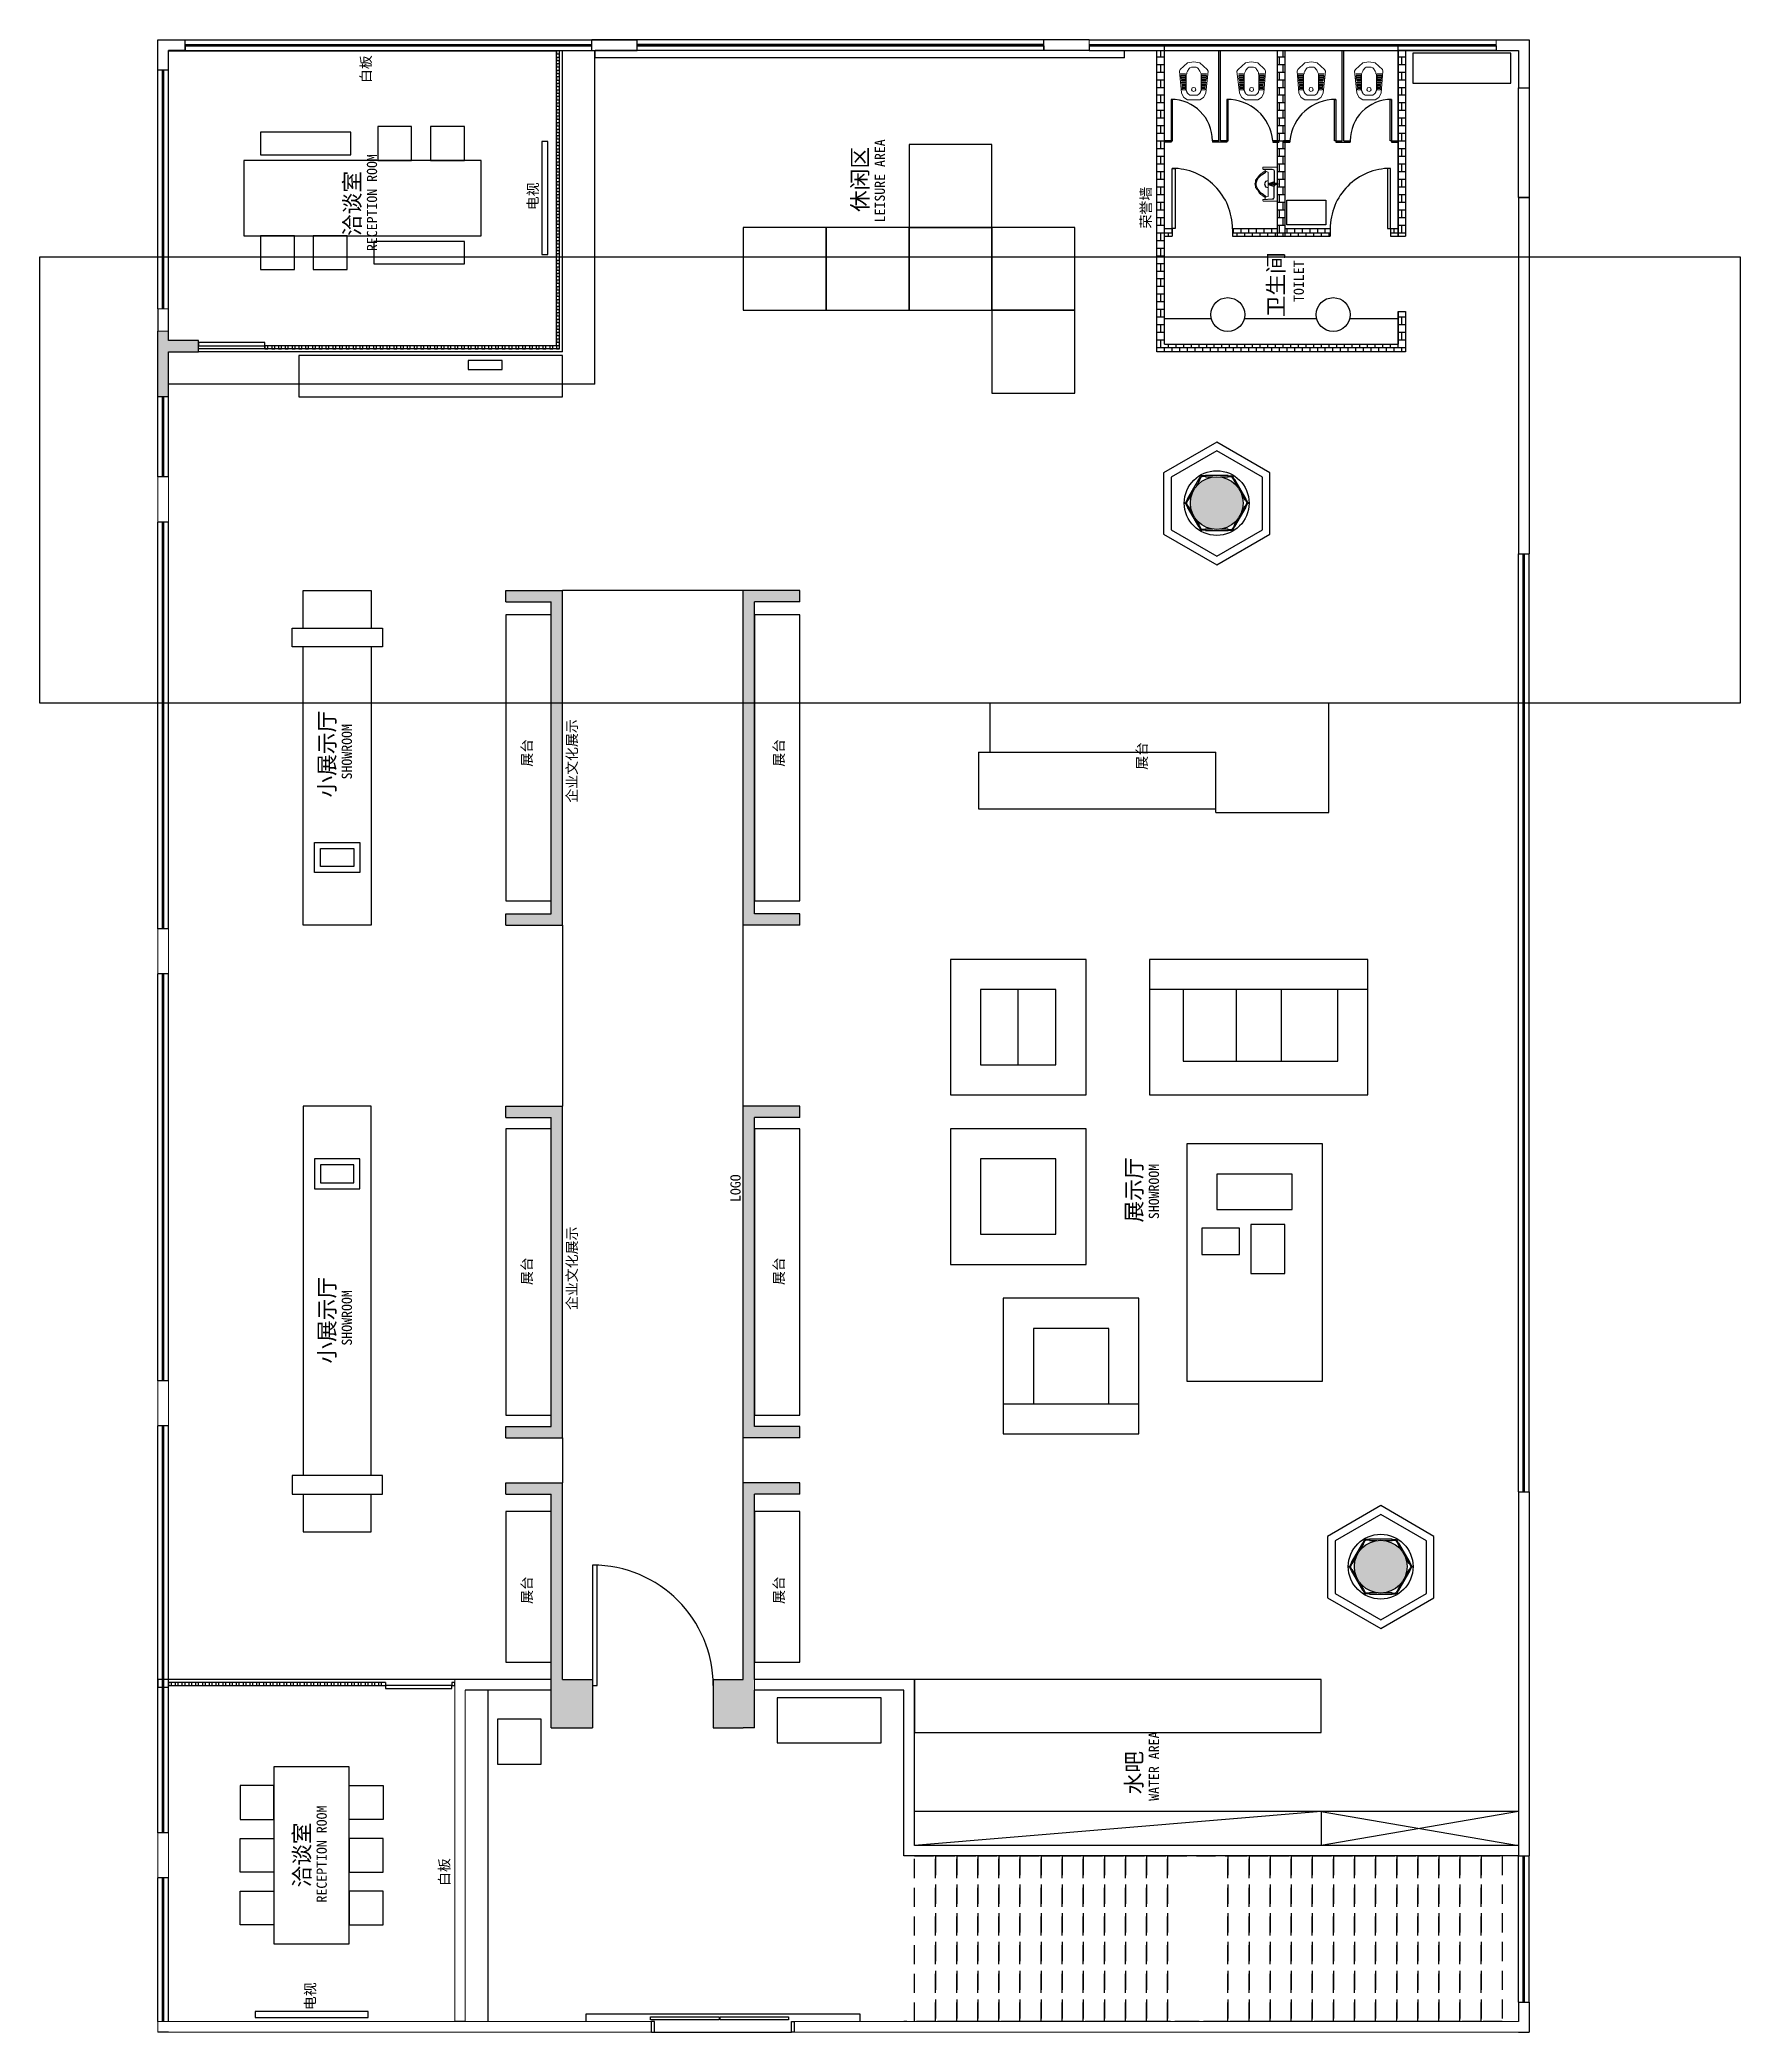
# Model space of a CAD drawing. Header units: millimetres. Extents: x 5625199 to 7433318, y -3316392 to -2552493.
# Drawn here: x 5949609 to 5972176, y -2655467 to -2629017 of the extents above; entities that cross this region are included whole.
import ezdxf

# ---------------------------------------------------------------- set-up
doc = ezdxf.new("R2010")
doc.units = ezdxf.units.MM
doc.linetypes.add('DASHEDX2', pattern=[38.1, 25.4, -12.7])
for name, color, linetype in [('155', 155, 'Continuous'), ('250', 250, 'Continuous'), ('PL-固定家具', 155, 'Continuous'), ('PL-固定落地', 155, 'Continuous'), ('PL-文字标注', 2, 'Continuous'), ('PL-新建墙体', 5, 'Continuous'), ('PL-活动家具', 15, 'Continuous'), ('PL-门', 4, 'Continuous')]:
    doc.layers.add(name, color=color, linetype=linetype)
doc.styles.add('黑体', font='simhei.ttf')
pattern_1 = [(180, (3788616.13, -8282773.3), (-4e-14, -101.6), []), (270, (3788616.133, -8282773.304), (50.8, -101.6), [101.6, -101.6])]

msp = doc.modelspace()

# ---------------------------------------------------------------- texts
at = {"layer": 'PL-文字标注', "color": 2, "style": '黑体'}
for s, height, p in [('白板', 135.168, (5954003.63, -2629590.38)), ('LEISURE AREA', 135.168, (5960825.81, -2631441.19)), ('RECEPTION ROOM', 135.168, (5954084.9, -2631821.88)), ('休闲区', 211.2, (5960600.18, -2631302.67)), ('洽谈室', 211.2, (5953859.28, -2631622.32)), ('电视', 135.168, (5956219.86, -2631278.61)), ('荣誉墙', 135.168, (5964356.22, -2631522.21)), ('卫生间', 211.2, (5966120.38, -2632700.28)), ('TOILET', 135.168, (5966386.01, -2632497.28)), ('小展示厅', 211.2, (5953525.46, -2639076.32)), ('企业文化展示', 135.168, (5956738.71, -2639143.82)), ('SHOWROOM', 135.168, (5953751.08, -2638836.44)), ('展台', 135.168, (5956140.39, -2638667.42)), ('展台', 135.168, (5959484.97, -2638667.42)), ('展台', 135.168, (5964302.95, -2638708.41)), ('展示厅', 211.2, (5964237.14, -2644718.31)), ('LOGO', 135.168, (5958909.52, -2644446.38)), ('SHOWROOM', 135.168, (5964462.76, -2644674.03)), ('企业文化展示', 135.168, (5956738.71, -2645878.76)), ('展台', 135.168, (5956140.39, -2645548.93)), ('展台', 135.168, (5959484.97, -2645548.93)), ('小展示厅', 211.2, (5953525.46, -2646592.09)), ('SHOWROOM', 135.168, (5953751.08, -2646352.21)), ('展台', 135.168, (5956140.39, -2649782.11)), ('展台', 135.168, (5959484.97, -2649782.11)), ('WATER AREA', 135.168, (5964462.76, -2652395.65)), ('水吧', 211.2, (5964237.14, -2652310.78)), ('RECEPTION ROOM', 135.168, (5953417.26, -2653745.97)), ('洽谈室', 211.2, (5953191.63, -2653546.4)), ('白板', 135.168, (5955045.04, -2653525.79)), ('电视', 135.168, (5953264.61, -2655174.96))]:
    msp.add_text(s, height=height, rotation=90, dxfattribs=at).set_placement(p)

# ---------------------------------------------------------------- blocks, each defined once
blk = doc.blocks.new('GRDRDRD')
at = {"lineweight": 9}
for points in [[(5099847, -2519310), (5099792, -2519279), (5099760, -2519231), (5099760, -2519145), (5099760, -2519066), (5099792, -2519018), (5099847, -2518987)], [(5099839, -2519073), (5099847, -2519066), (5099863, -2519058), (5099871, -2519058), (5099886, -2519050), (5100100, -2519050)], [(5099847, -2518987), (5099855, -2518987)], [(5100139, -2518955), (5099855, -2518987)], [(5100100, -2519050), (5100107, -2519050)], [(5100107, -2519050), (5100123, -2519058), (5100139, -2519066), (5100155, -2519073), (5100163, -2519081), (5100178, -2519089), (5100186, -2519097)], [(5100139, -2518955), (5100163, -2518971)], [(5100163, -2518971), (5100250, -2519066), (5100265, -2519145), (5100250, -2519231), (5100163, -2519326)], [(5099823, -2519097), (5099839, -2519073)], [(5099823, -2519200), (5099823, -2519097)], [(5099839, -2519223), (5099823, -2519200)], [(5100107, -2519247), (5100100, -2519247), (5099886, -2519247), (5099871, -2519239), (5099863, -2519239), (5099847, -2519231), (5099839, -2519223)], [(5100139, -2519334), (5099855, -2519310), (5099847, -2519310)], [(5100107, -2519239), (5100100, -2519247)], [(5100186, -2519200), (5100178, -2519208), (5100163, -2519216), (5100155, -2519223), (5100139, -2519231), (5100123, -2519239), (5100107, -2519239)], [(5100163, -2519326), (5100139, -2519334)], [(5100186, -2519097), (5100194, -2519113)], [(5100194, -2519176), (5100186, -2519200)], [(5100194, -2519176), (5100194, -2519113)]]:
    blk.add_lwpolyline(points, dxfattribs=at)
at = {"lineweight": 13}
for points in [[(5099894, -2518995), (5099910, -2518995), (5099910, -2519042), (5099894, -2519042)], [(5099926, -2518995), (5099942, -2518995), (5099942, -2519042), (5099926, -2519042)], [(5099950, -2518995), (5099965, -2518987), (5099965, -2519042), (5099950, -2519042)], [(5099981, -2518987), (5099997, -2518987), (5099997, -2519042), (5099981, -2519042)], [(5100013, -2518987), (5100021, -2518987), (5100021, -2519042), (5100013, -2519042)], [(5100052, -2519042), (5100036, -2519042), (5100036, -2518979), (5100052, -2518979)], [(5100084, -2519042), (5100068, -2519042), (5100068, -2518979), (5100084, -2518979)], [(5100107, -2519042), (5100100, -2519042), (5100100, -2518979), (5100107, -2518979)], [(5099894, -2519176), (5099878, -2519168), (5099871, -2519152), (5099878, -2519129), (5099894, -2519121), (5099918, -2519129), (5099926, -2519152), (5099918, -2519168)], [(5100084, -2519318), (5100068, -2519318), (5100068, -2519255), (5100084, -2519255)], [(5100100, -2519318), (5100100, -2519255), (5100107, -2519255), (5100107, -2519318)]]:
    blk.add_lwpolyline(points, close=True, dxfattribs=at)
for points in [[(5099894, -2519302), (5099894, -2519255), (5099910, -2519255), (5099910, -2519302)], [(5099910, -2519302), (5099894, -2519302)], [(5099926, -2519302), (5099926, -2519255), (5099942, -2519255), (5099942, -2519302)], [(5099942, -2519302), (5099926, -2519302)], [(5099950, -2519302), (5099950, -2519255), (5099965, -2519255), (5099965, -2519302)], [(5099965, -2519302), (5099950, -2519302)], [(5099981, -2519310), (5099981, -2519255), (5099997, -2519255), (5099997, -2519310)], [(5099997, -2519310), (5099981, -2519310)], [(5100013, -2519310), (5100013, -2519255), (5100021, -2519255), (5100021, -2519310)], [(5100021, -2519310), (5100013, -2519310)], [(5100036, -2519310), (5100036, -2519255), (5100052, -2519255), (5100052, -2519318), (5100036, -2519310)]]:
    blk.add_lwpolyline(points, dxfattribs=at)
blk = doc.blocks.new('SFSEEE')
at = {"lineweight": 9}
for points in [[(5103261, -2495352), (5103269, -2495352), (5103269, -2495375), (5103261, -2495375), (5103072, -2495375), (5103072, -2494925), (5103261, -2494925), (5103269, -2494933), (5103269, -2494949), (5103261, -2494949)], [(5103198, -2495139), (5103198, -2495012), (5103198, -2494989), (5103222, -2494981), (5103238, -2494973)], [(5103246, -2494949), (5103238, -2494957), (5103238, -2494965), (5103238, -2494973), (5103269, -2494996), (5103293, -2495012), (5103317, -2495036), (5103340, -2495075), (5103364, -2495107), (5103364, -2495123), (5103372, -2495154), (5103364, -2495178), (5103364, -2495202), (5103340, -2495233), (5103317, -2495265), (5103293, -2495289), (5103269, -2495304), (5103238, -2495328), (5103238, -2495336), (5103238, -2495344), (5103246, -2495352)], [(5103238, -2495328), (5103222, -2495320), (5103198, -2495312), (5103198, -2495296), (5103198, -2495162)]]:
    blk.add_lwpolyline(points, dxfattribs=at)
at = {"lineweight": 25}
for points in [[(5103261, -2494949), (5103143, -2494957), (5103127, -2494957), (5103119, -2494973), (5103119, -2495123)], [(5103222, -2494981), (5103230, -2494989), (5103261, -2495012), (5103285, -2495028), (5103301, -2495044), (5103332, -2495083), (5103348, -2495107), (5103356, -2495131), (5103356, -2495154), (5103356, -2495170), (5103348, -2495194), (5103332, -2495225), (5103301, -2495257), (5103285, -2495273), (5103261, -2495289), (5103230, -2495312), (5103222, -2495320)], [(5103072, -2495146), (5103096, -2495146), (5103104, -2495139)], [(5103104, -2495162), (5103096, -2495162), (5103072, -2495162), (5103072, -2495139)], [(5103261, -2495352), (5103143, -2495352), (5103127, -2495344), (5103119, -2495328), (5103119, -2495178)], [(5103159, -2495139), (5103159, -2495131)], [(5103159, -2495162), (5103159, -2495154)], [(5103167, -2495146), (5103175, -2495146), (5103182, -2495146)], [(5103167, -2495154), (5103175, -2495154), (5103182, -2495154)], [(5103175, -2495162), (5103175, -2495154)], [(5103182, -2495146), (5103190, -2495146), (5103190, -2495139), (5103190, -2495162), (5103190, -2495139), (5103190, -2495162), (5103182, -2495154)], [(5103198, -2495194), (5103230, -2495186), (5103246, -2495154), (5103230, -2495115), (5103198, -2495107)]]:
    blk.add_lwpolyline(points, dxfattribs=at)
for points in [[(5103072, -2495139), (5103072, -2495162), (5103072, -2495146)], [(5103127, -2495123), (5103111, -2495131), (5103104, -2495154), (5103111, -2495170), (5103127, -2495178), (5103151, -2495170), (5103159, -2495154), (5103151, -2495131)], [(5103143, -2495154), (5103135, -2495146), (5103127, -2495146), (5103119, -2495154), (5103127, -2495162), (5103135, -2495162)], [(5103175, -2495162), (5103175, -2495139), (5103167, -2495139), (5103167, -2495162)]]:
    blk.add_lwpolyline(points, close=True, dxfattribs=at)
blk = doc.blocks.new('G$CFB626B85')
at = {"layer": 'PL-活动家具'}
for points in [[(1100, 3300), (2200, 3300), (2200, 4400), (1100, 4400)], [(1100, 2200), (2200, 2200), (2200, 3300), (1100, 3300)], [(1100, 1100), (2200, 1100), (2200, 2200), (1100, 2200)], [(2200, 1100), (3300, 1100), (3300, 2200), (2200, 2200)], [(0, 0), (1100, 0), (1100, 1100), (0, 1100)], [(1100, 0), (2200, 0), (2200, 1100), (1100, 1100)]]:
    blk.add_lwpolyline(points, close=True, dxfattribs=at)

# ---------------------------------------------------------------- hatches: boundary and pattern name
at = {"layer": 'PL-新建墙体'}
h = msp.add_hatch(dxfattribs=at)
h.set_pattern_fill('AR-B88', color=250, scale=0.5, angle=180)
h.set_pattern_definition(pattern_1)
h.paths.add_polyline_path([(5964435.49, -2629157.18), (5964435.47, -2633157.35), (5967735.86, -2633157.35), (5967735.86, -2632623.14), (5967635.75, -2632623.14), (5967635.75, -2633057.14), (5964537.58, -2633057.14), (5964537.6, -2629157.18)])
h.paths.add_polyline_path([(5966036.67, -2629157.18), (5966036.67, -2631623.14), (5966136.67, -2631623.14), (5966136.67, -2629157.18)])
h.paths.add_polyline_path([(5966036.67, -2631523.14), (5965437.35, -2631523.14), (5965437.35, -2631623.14), (5966036.67, -2631623.14)])
h.paths.add_polyline_path([(5966136.67, -2631623.14), (5966735.76, -2631623.14), (5966735.76, -2631523.14), (5966136.67, -2631523.14)])
h.paths.add_polyline_path([(5964537.59, -2631523.14), (5964537.59, -2631623.14), (5964637.35, -2631623.14), (5964637.35, -2631523.14)])
h.paths.add_polyline_path([(5967635.75, -2631523.14), (5967535.76, -2631523.14), (5967535.76, -2631623.14), (5967635.75, -2631623.14)])
h.paths.add_polyline_path([(5967635.75, -2631623.14), (5967735.86, -2631623.14), (5967735.86, -2629157.19), (5967635.76, -2629157.19), (5967635.75, -2631523.14)])
h = msp.add_hatch(dxfattribs=at)
h.set_pattern_fill('AR-B88', color=250, scale=0.5, angle=180)
h.set_pattern_definition(pattern_1)
h.paths.add_polyline_path([(5956395.8, -2650926.74), (5956395.8, -2651426.74), (5956545.8, -2651426.74), (5956945.8, -2651426.72), (5956945.8, -2650786.74), (5956545.8, -2650786.74), (5956545.8, -2648175.61), (5955795.8, -2648175.61), (5955795.8, -2648325.61), (5956395.8, -2648325.61), (5956395.8, -2650786.74)])
h.paths.add_polyline_path([(5958945.8, -2651426.74), (5959095.8, -2651426.64), (5959095.8, -2650926.74), (5959095.8, -2650786.47), (5959095.8, -2648325.61), (5959695.8, -2648325.61), (5959695.8, -2648175.61), (5958945.8, -2648175.61), (5958945.8, -2650786.74), (5958545.8, -2650786.74), (5958545.8, -2651426.66)])
h.paths.add_polyline_path([(5958945.8, -2647575.61), (5959695.8, -2647575.61), (5959695.8, -2647425.61), (5959095.8, -2647425.61), (5959095.8, -2643321.99), (5959695.8, -2643321.99), (5959695.8, -2643171.99), (5958945.8, -2643171.99)])
h.paths.add_polyline_path([(5956545.8, -2643171.99), (5955795.8, -2643171.99), (5955795.8, -2643321.99), (5956395.8, -2643321.99), (5956395.8, -2647425.61), (5955795.8, -2647425.61), (5955795.8, -2647575.61), (5956545.8, -2647575.61)])
h.paths.add_polyline_path([(5956545.8, -2636326.71), (5955795.8, -2636326.71), (5955795.8, -2636476.71), (5956395.8, -2636476.71), (5956395.8, -2640621.99), (5955795.8, -2640621.99), (5955795.8, -2640771.99), (5956545.8, -2640771.99)])
h.paths.add_polyline_path([(5958945.8, -2640771.99), (5959695.8, -2640771.99), (5959695.8, -2640621.99), (5959095.8, -2640621.99), (5959095.8, -2636476.71), (5959695.8, -2636476.71), (5959695.8, -2636326.71), (5958945.8, -2636326.71)])
h.paths.add_polyline_path([(5951175.69, -2633757.35), (5951235.69, -2633757.35), (5951255.69, -2633757.35), (5951315.69, -2633757.35), (5951315.69, -2633157.35), (5951715.69, -2633157.35), (5951715.69, -2633007.35), (5951315.69, -2633007.35), (5951315.69, -2632886.76), (5951175.69, -2632886.76)])
h.paths.add_polyline_path([(5965229.24, -2634816.83, 1), (5965229.24, -2635516.83, 1)])
h.paths.add_polyline_path([(5967405.86, -2648936.76, 1), (5967405.86, -2649636.76, 1)])

# ---------------------------------------------------------------- linework, layer by layer
at = {"color": 255, "ltscale": 500}
for p, q in [((5951175.69, -2629418.86), (5951175.69, -2629017.16)), ((5951175.69, -2629017.16), (5951535.86, -2629017.18)), ((5951535.86, -2629157.18), (5951535.86, -2629017.18)), ((5956935.86, -2629157.18), (5956935.86, -2629017.18)), ((5957535.86, -2629157.18), (5957535.86, -2629017.18)), ((5962935.86, -2629157.19), (5962935.86, -2629017.18)), ((5951315.69, -2629418.86), (5951315.69, -2629157.18)), ((5951535.86, -2629157.18), (5951315.69, -2629157.18)), ((5969235.86, -2629652.99), (5969375.86, -2629652.99)), ((5969235.86, -2631112.18), (5969375.86, -2631112.18)), ((5951175.69, -2632586.76), (5951175.69, -2632886.76)), ((5951315.69, -2632886.76), (5951315.69, -2632586.76)), ((5951315.69, -2655466.87), (5951175.69, -2655466.87)), ((5955255.69, -2655326.76), (5955115.69, -2655326.76))]:
    msp.add_line(p, q, dxfattribs=at)
at = {"color": 250, "ltscale": 500}
for p, q in [((5951535.86, -2629017.18), (5956935.86, -2629017.18)), ((5962935.86, -2629017.18), (5957535.86, -2629017.18)), ((5963536.04, -2629017.18), (5968936.04, -2629017.18)), ((5951535.86, -2629157.18), (5954703.77, -2629157.18)), ((5951535.86, -2629157.18), (5956935.86, -2629157.18)), ((5962935.86, -2629157.18), (5957535.86, -2629157.18)), ((5963536.04, -2629157.18), (5968936.04, -2629157.18)), ((5951175.69, -2632586.76), (5951175.69, -2629418.86)), ((5951315.69, -2632586.76), (5951315.69, -2629418.86)), ((5951175.69, -2634818.86), (5951175.69, -2633757.35)), ((5951315.69, -2634818.86), (5951315.69, -2633757.35)), ((5951175.69, -2640818.86), (5951175.69, -2635418.86)), ((5951315.69, -2640818.86), (5951315.69, -2635418.86)), ((5969235.86, -2648294.04), (5969235.86, -2635839.92)), ((5969375.86, -2648294.04), (5969375.86, -2635839.92)), ((5951175.69, -2646818.86), (5951175.69, -2641418.86)), ((5951315.69, -2646818.86), (5951315.69, -2641418.86)), ((5951175.69, -2652818.86), (5951175.69, -2647418.86)), ((5951315.69, -2652818.86), (5951315.69, -2647418.86)), ((5969235.86, -2655067.19), (5969235.86, -2653126.76)), ((5969375.86, -2655067.19), (5969375.86, -2653126.76)), ((5951175.69, -2655326.76), (5951175.69, -2653418.86)), ((5951315.69, -2655326.76), (5951315.69, -2653418.86)), ((5957766.18, -2655466.87), (5959586.18, -2655466.87))]:
    msp.add_line(p, q, dxfattribs=at)
at = {"color": 3, "ltscale": 500}
for p, q in [((5951535.86, -2629077.18), (5956935.86, -2629077.18)), ((5951535.86, -2629097.18), (5956935.86, -2629097.18)), ((5962935.86, -2629077.18), (5957535.86, -2629077.18)), ((5962935.86, -2629097.18), (5957535.86, -2629097.18)), ((5963536.04, -2629077.18), (5968936.04, -2629077.18)), ((5963536.04, -2629097.18), (5968936.04, -2629097.18)), ((5951235.69, -2632586.76), (5951235.69, -2629418.86)), ((5951255.69, -2632586.76), (5951255.69, -2629418.86)), ((5951235.69, -2634818.86), (5951235.69, -2633757.35)), ((5951255.69, -2634818.86), (5951255.69, -2633757.35)), ((5951235.69, -2640818.86), (5951235.69, -2635418.86)), ((5951255.69, -2640818.86), (5951255.69, -2635418.86)), ((5969295.86, -2648294.04), (5969295.86, -2635839.92)), ((5969315.86, -2648294.04), (5969315.86, -2635839.92)), ((5951235.69, -2646818.86), (5951235.69, -2641418.86)), ((5951255.69, -2646818.86), (5951255.69, -2641418.86)), ((5951235.69, -2652818.86), (5951235.69, -2647418.86)), ((5951255.69, -2652818.86), (5951255.69, -2647418.86)), ((5969295.86, -2655067.19), (5969295.86, -2653126.76)), ((5969315.86, -2655067.19), (5969315.86, -2653126.76)), ((5951235.69, -2655326.76), (5951235.69, -2653418.86)), ((5951255.69, -2655326.76), (5951255.69, -2653418.86))]:
    msp.add_line(p, q, dxfattribs=at)
at = {"ltscale": 500}
for p, q in [((5956935.86, -2629017.18), (5957535.86, -2629017.18)), ((5957535.86, -2629017.18), (5956935.86, -2629017.18)), ((5963536.04, -2629017.18), (5962935.86, -2629017.18)), ((5968936.08, -2629017.17), (5969375.86, -2629017.17)), ((5969375.86, -2629017.17), (5969375.86, -2629652.99)), ((5956935.86, -2629157.18), (5957535.86, -2629157.18)), ((5957535.86, -2629157.18), (5956980.8, -2629157.18)), ((5963536.04, -2629157.18), (5962935.86, -2629157.18)), ((5967635.76, -2629157.17), (5967635.75, -2631623.14)), ((5967735.86, -2629157.17), (5967735.86, -2629157.17)), ((5968936.08, -2629157.17), (5969235.86, -2629157.17)), ((5969235.86, -2629157.17), (5969235.86, -2629652.99)), ((5969235.86, -2631112.18), (5969235.86, -2635839.92)), ((5969375.86, -2631112.18), (5969375.86, -2635839.92)), ((5967735.86, -2633157.35), (5965833.22, -2633157.35)), ((5969235.86, -2648294.04), (5969235.86, -2653126.76)), ((5969375.86, -2648294.04), (5969375.86, -2653126.76)), ((5956395.8, -2650786.74), (5955115.69, -2650786.74)), ((5961215.91, -2650786.55), (5959095.8, -2650786.47)), ((5961215.91, -2652986.76), (5961215.91, -2650786.74)), ((5956395.8, -2650926.74), (5955255.69, -2650926.74)), ((5961076.27, -2650926.74), (5959095.8, -2650926.74)), ((5961076.27, -2653126.76), (5961076.27, -2650926.74)), ((5969235.86, -2655067.19), (5969235.86, -2655326.76)), ((5969375.86, -2655067.19), (5969375.86, -2655466.87)), ((5957726.18, -2655466.87), (5957726.18, -2655326.77)), ((5959626.18, -2655466.87), (5959626.18, -2655326.77)), ((5969235.86, -2655466.87), (5969375.86, -2655466.87))]:
    msp.add_line(p, q, dxfattribs=at)
at = {"color": 255, "lineweight": 9}
for p, q in [((5963536.04, -2629017.17), (5963536.04, -2629157.18)), ((5968936.08, -2629017.17), (5968936.08, -2629157.17)), ((5969235.86, -2631112.18), (5969235.86, -2635839.92)), ((5969375.86, -2631112.18), (5969375.86, -2635839.92)), ((5951175.69, -2632586.76), (5951315.69, -2632586.76)), ((5951175.69, -2632886.76), (5951315.69, -2632886.76)), ((5951175.69, -2635418.86), (5951175.69, -2634818.86)), ((5951315.69, -2635418.86), (5951315.69, -2634818.86)), ((5951175.69, -2641418.86), (5951175.69, -2640818.86)), ((5951315.69, -2641418.86), (5951315.69, -2640818.86)), ((5951175.69, -2647418.86), (5951175.69, -2646818.86)), ((5951315.69, -2647418.86), (5951315.69, -2646818.86)), ((5951175.69, -2653418.86), (5951175.69, -2652818.86)), ((5951315.69, -2653418.86), (5951315.69, -2652818.86))]:
    msp.add_line(p, q, dxfattribs=at)
at = {"color": 255}
for p, q in [((5951315.69, -2629418.86), (5951175.69, -2629418.86)), ((5951315.69, -2634818.86), (5951175.69, -2634818.86)), ((5951315.69, -2635418.86), (5951175.69, -2635418.86)), ((5969235.86, -2635839.92), (5969375.86, -2635839.92)), ((5951315.69, -2640818.86), (5951175.69, -2640818.86)), ((5951315.69, -2641418.86), (5951175.69, -2641418.86)), ((5951315.69, -2646818.86), (5951175.69, -2646818.86)), ((5951315.69, -2647418.86), (5951175.69, -2647418.86)), ((5969235.86, -2648294.04), (5969375.86, -2648294.04)), ((5969235.86, -2648294.04), (5969375.86, -2648294.04)), ((5951315.69, -2652818.86), (5951175.69, -2652818.86)), ((5969235.86, -2653126.76), (5969375.86, -2653126.76)), ((5951315.69, -2653418.86), (5951175.69, -2653418.86)), ((5969235.86, -2655067.19), (5969375.86, -2655067.19))]:
    msp.add_line(p, q, dxfattribs=at)
at = {"lineweight": 9}
for p, q in [((5955115.69, -2650786.74), (5955115.69, -2653266.76)), ((5959095.8, -2650926.74), (5959095.8, -2650786.74)), ((5955255.69, -2650926.74), (5955255.69, -2653126.76)), ((5955255.69, -2655326.76), (5955255.69, -2653126.76)), ((5955115.69, -2655326.76), (5955115.69, -2653266.76)), ((5955115.69, -2653266.76), (5955115.69, -2653266.76))]:
    msp.add_line(p, q, dxfattribs=at)
at = {"lineweight": 18}
for p, q in [((5961215.91, -2650786.55), (5961215.91, -2652986.76)), ((5951175.69, -2655326.76), (5955115.69, -2655326.76)), ((5951175.69, -2655326.76), (5951175.69, -2655466.87)), ((5957726.18, -2655466.87), (5951315.69, -2655466.87)), ((5955255.69, -2655326.76), (5957726.18, -2655326.77)), ((5969235.86, -2655326.76), (5959626.18, -2655326.77)), ((5969235.86, -2655466.87), (5959626.18, -2655466.87))]:
    msp.add_line(p, q, dxfattribs=at)
for p, q in [((5969235.86, -2653126.76), (5961076.27, -2653126.76)), ((5969235.86, -2652986.76), (5961215.91, -2652986.76))]:
    msp.add_line(p, q)
at = {"color": 255, "linetype": 'DASHEDX2', "ltscale": 10}
msp.add_line((5968735.86, -2655326.76), (5961076.84, -2655326.76), dxfattribs=at)
at = {"color": 255, "lineweight": 18}
msp.add_line((5966515.28, -2655326.76), (5961076.84, -2655326.76), dxfattribs=at)
at = {"color": 250, "linetype": 'DASHEDX2', "ltscale": 10}
for points in [[(5961217.86, -2655326.76), (5961217.94, -2653126.76), (5961497.94, -2653126.76), (5961497.86, -2655326.76)], [(5961497.86, -2655326.76), (5961497.94, -2653126.76), (5961777.94, -2653126.76), (5961777.86, -2655326.76)], [(5961777.86, -2655326.76), (5961777.94, -2653126.76), (5962057.94, -2653126.76), (5962057.86, -2655326.76)], [(5962057.86, -2655326.76), (5962057.94, -2653126.76), (5962337.94, -2653126.76), (5962337.86, -2655326.76)], [(5962337.86, -2655326.76), (5962337.94, -2653126.76), (5962617.94, -2653126.76), (5962617.86, -2655326.76)], [(5962617.86, -2655326.76), (5962617.94, -2653126.76), (5962897.94, -2653126.76), (5962897.86, -2655326.76)], [(5962897.86, -2655326.76), (5962897.94, -2653126.76), (5963177.94, -2653126.76), (5963177.86, -2655326.76)], [(5963177.86, -2655326.76), (5963177.94, -2653126.76), (5963457.94, -2653126.76), (5963457.86, -2655326.76)], [(5963457.86, -2655326.76), (5963457.94, -2653126.76), (5963737.94, -2653126.76), (5963737.86, -2655326.76)], [(5963737.86, -2655326.76), (5963737.94, -2653126.76), (5964017.94, -2653126.76), (5964017.86, -2655326.76)], [(5964017.86, -2655326.76), (5964017.94, -2653126.76), (5964297.94, -2653126.76), (5964297.86, -2655326.76)], [(5964297.86, -2655326.76), (5964297.94, -2653126.76), (5964577.94, -2653126.76), (5964577.86, -2655326.76)], [(5964577.86, -2655326.76), (5964577.94, -2653126.76), (5965377.94, -2653126.76), (5965377.86, -2655326.76)], [(5965377.86, -2655326.76), (5965377.94, -2653126.76), (5965657.94, -2653126.76), (5965657.86, -2655326.76)], [(5965657.86, -2655326.76), (5965657.94, -2653126.76), (5965937.94, -2653126.76), (5965937.86, -2655326.76)], [(5965937.86, -2655326.76), (5965937.94, -2653126.76), (5966217.94, -2653126.76), (5966217.86, -2655326.76)], [(5966217.86, -2655326.76), (5966217.94, -2653126.76), (5966497.94, -2653126.76), (5966497.86, -2655326.76)], [(5966497.86, -2655326.76), (5966497.94, -2653126.76), (5966777.94, -2653126.76), (5966777.86, -2655326.76)], [(5966777.86, -2655326.76), (5966777.94, -2653126.76), (5967057.94, -2653126.76), (5967057.86, -2655326.76)], [(5967057.86, -2655326.76), (5967057.94, -2653126.76), (5967337.94, -2653126.76), (5967337.86, -2655326.76)], [(5967337.86, -2655326.76), (5967337.94, -2653126.76), (5967617.94, -2653126.76), (5967617.86, -2655326.76)], [(5967617.86, -2655326.76), (5967617.94, -2653126.76), (5967897.94, -2653126.76), (5967897.86, -2655326.76)], [(5967897.86, -2655326.76), (5967897.94, -2653126.76), (5968177.94, -2653126.76), (5968177.86, -2655326.76)], [(5968177.86, -2655326.76), (5968177.94, -2653126.76), (5968457.94, -2653126.76), (5968457.86, -2655326.76)], [(5968457.86, -2655326.76), (5968457.94, -2653126.76), (5968737.94, -2653126.76), (5968737.86, -2655326.76)], [(5968737.86, -2655326.76), (5968737.94, -2653126.76), (5969017.94, -2653126.76), (5969017.86, -2655326.76)]]:
    msp.add_lwpolyline(points, close=True, dxfattribs=at)
at = {"ltscale": 500}
for points in [[(5957726.18, -2655466.87), (5957766.18, -2655466.87), (5957766.18, -2655326.87), (5957726.18, -2655326.87)], [(5959626.18, -2655466.87), (5959586.18, -2655466.87), (5959586.18, -2655326.87), (5959626.18, -2655326.87)]]:
    msp.add_lwpolyline(points, dxfattribs=at)
at = {"layer": '155', "color": 6, "ltscale": 500}
msp.add_lwpolyline([(5949608.99, -2631898.55), (5972176.42, -2631898.55), (5972176.42, -2637824.35), (5949608.99, -2637824.35)], close=True, dxfattribs=at)
at = {"layer": '250', "ltscale": 500}
for p, q in [((5958945.8, -2636326.71), (5956545.8, -2636326.71)), ((5956545.8, -2640771.99), (5956545.8, -2643171.99)), ((5958945.8, -2643171.99), (5958945.8, -2640771.99)), ((5956545.8, -2647575.61), (5956545.8, -2648175.61)), ((5958945.8, -2648175.61), (5958945.8, -2647575.61))]:
    msp.add_line(p, q, dxfattribs=at)
msp.add_lwpolyline([(5969235.86, -2631112.18), (5969235.86, -2629652.99), (5969375.86, -2629652.99), (5969375.86, -2631112.18)], close=True, dxfattribs=at)
at = {"layer": 'PL-固定家具', "ltscale": 500}
for p, q in [((5956465.8, -2633077.35), (5956465.8, -2629157.18)), ((5956505.8, -2633117.35), (5956505.8, -2629157.18)), ((5965257.14, -2630357.16), (5965257.14, -2629157.16)), ((5965277.14, -2630357.16), (5965277.14, -2629157.16)), ((5966895.98, -2630357.16), (5966895.98, -2629157.16)), ((5966915.98, -2630357.16), (5966915.98, -2629157.16)), ((5964622.37, -2630357.16), (5964537.59, -2630357.16)), ((5964622.37, -2630377.16), (5964537.59, -2630377.16)), ((5964622.37, -2630357.16), (5964622.37, -2630377.16)), ((5965257.14, -2630357.16), (5965172.37, -2630357.16)), ((5965172.37, -2630357.16), (5965172.37, -2630377.16)), ((5965361.89, -2630377.16), (5965172.37, -2630377.16)), ((5965361.89, -2630357.16), (5965277.14, -2630357.16)), ((5965361.89, -2630357.16), (5965361.89, -2630377.16)), ((5966056.68, -2630357.16), (5965971.89, -2630357.16)), ((5965971.89, -2630357.16), (5966056.67, -2630357.16)), ((5965971.89, -2630357.16), (5965971.89, -2630377.16)), ((5966056.68, -2630377.16), (5965971.89, -2630377.16)), ((5965971.89, -2630377.16), (5966056.67, -2630377.16)), ((5966116.43, -2630357.16), (5966201.22, -2630357.16)), ((5966116.43, -2630377.16), (5966201.22, -2630377.16)), ((5966201.22, -2630357.16), (5966116.45, -2630357.16)), ((5966201.22, -2630377.16), (5966116.45, -2630377.16)), ((5966201.22, -2630357.16), (5966201.22, -2630377.16)), ((5966811.22, -2630357.16), (5966895.98, -2630357.16)), ((5966811.22, -2630357.16), (5966811.22, -2630377.16)), ((5966811.22, -2630377.16), (5967000.75, -2630377.16)), ((5966915.98, -2630357.16), (5967000.75, -2630357.16)), ((5967000.75, -2630357.16), (5967000.75, -2630377.16)), ((5967550.75, -2630357.16), (5967635.52, -2630357.16)), ((5967550.75, -2630357.16), (5967550.75, -2630377.16)), ((5967550.75, -2630377.16), (5967635.52, -2630377.16)), ((5956465.8, -2633077.35), (5952595.69, -2633077.35)), ((5956505.8, -2633117.35), (5952595.69, -2633117.35)), ((5954195.58, -2650826.74), (5951315.58, -2650826.74)), ((5951315.58, -2650866.74), (5954195.69, -2650866.74)), ((5954195.69, -2650826.74), (5954195.69, -2650866.74))]:
    msp.add_line(p, q, dxfattribs=at)
at = {"layer": 'PL-固定家具', "color": 8}
for p, q in [((5964991.31, -2634856.12), (5965015.46, -2634816.55)), ((5964999.85, -2634861.33), (5965024, -2634821.76)), ((5965079.12, -2634805.43), (5965032.78, -2634806.55)), ((5965079.36, -2634815.42), (5965033.02, -2634816.55)), ((5965379.12, -2634815.42), (5965425.46, -2634816.55)), ((5965379.36, -2634805.43), (5965425.7, -2634806.55)), ((5965458.63, -2634861.33), (5965434.48, -2634821.76)), ((5965467.17, -2634856.12), (5965443.02, -2634816.55)), ((5964841.19, -2635116.14), (5964819, -2635156.84)), ((5964841.19, -2635217.53), (5964819, -2635176.83)), ((5964849.97, -2635120.93), (5964827.78, -2635161.62)), ((5964849.97, -2635212.74), (5964827.78, -2635172.04)), ((5965608.51, -2635120.93), (5965630.7, -2635161.62)), ((5965608.51, -2635212.74), (5965630.7, -2635172.04)), ((5965617.29, -2635116.14), (5965639.48, -2635156.84)), ((5965617.29, -2635217.53), (5965639.48, -2635176.83)), ((5964991.31, -2635477.55), (5965015.46, -2635517.12)), ((5964999.85, -2635472.34), (5965024, -2635511.91)), ((5965079.12, -2635528.24), (5965032.78, -2635527.11)), ((5965079.36, -2635518.25), (5965033.02, -2635517.12)), ((5965379.12, -2635518.25), (5965425.46, -2635517.12)), ((5965379.36, -2635528.24), (5965425.7, -2635527.11)), ((5965458.63, -2635472.34), (5965434.48, -2635511.91)), ((5965467.17, -2635477.55), (5965443.02, -2635517.12)), ((5967167.93, -2648976.04), (5967192.08, -2648936.47)), ((5967255.74, -2648925.35), (5967209.4, -2648926.48)), ((5967255.98, -2648935.35), (5967209.64, -2648936.47)), ((5967555.74, -2648935.35), (5967602.08, -2648936.47)), ((5967555.98, -2648925.35), (5967602.33, -2648926.48)), ((5967643.79, -2648976.04), (5967619.64, -2648936.47)), ((5967176.47, -2648981.25), (5967200.62, -2648941.68)), ((5967635.25, -2648981.25), (5967611.1, -2648941.68)), ((5967017.81, -2649236.06), (5966995.62, -2649276.76)), ((5967017.81, -2649337.45), (5966995.62, -2649296.75)), ((5967026.59, -2649240.85), (5967004.4, -2649281.55)), ((5967026.59, -2649332.66), (5967004.4, -2649291.97)), ((5967785.13, -2649240.85), (5967807.33, -2649281.55)), ((5967785.13, -2649332.66), (5967807.33, -2649291.97)), ((5967793.91, -2649236.06), (5967816.1, -2649276.76)), ((5967793.91, -2649337.45), (5967816.1, -2649296.75)), ((5967167.93, -2649597.47), (5967192.08, -2649637.04)), ((5967176.47, -2649592.26), (5967200.62, -2649631.83)), ((5967255.74, -2649648.17), (5967209.4, -2649647.04)), ((5967255.98, -2649638.17), (5967209.64, -2649637.04)), ((5967555.74, -2649638.17), (5967602.08, -2649637.04)), ((5967555.98, -2649648.17), (5967602.33, -2649647.04)), ((5967635.25, -2649592.26), (5967611.1, -2649631.83)), ((5967643.79, -2649597.47), (5967619.64, -2649637.04))]:
    msp.add_line(p, q, dxfattribs=at)
at = {"layer": 'PL-固定家具'}
msp.add_line((5955555.69, -2650926.74), (5955555.69, -2655326.76), dxfattribs=at)
at = {"layer": 'PL-固定家具', "color": 250, "ltscale": 500}
for points in [[(5956465.8, -2629162.35), (5956465.8, -2629202.35), (5956505.8, -2629202.35), (5956505.8, -2629162.35)], [(5956465.8, -2629249.35), (5956465.8, -2629289.35), (5956505.8, -2629289.35), (5956505.8, -2629249.35)], [(5956465.8, -2629336.35), (5956465.8, -2629376.35), (5956505.8, -2629376.35), (5956505.8, -2629336.35)], [(5956465.8, -2629423.35), (5956465.8, -2629463.35), (5956505.8, -2629463.35), (5956505.8, -2629423.35)], [(5956465.8, -2629510.35), (5956465.8, -2629550.35), (5956505.8, -2629550.35), (5956505.8, -2629510.35)], [(5956465.8, -2629597.35), (5956465.8, -2629637.35), (5956505.8, -2629637.35), (5956505.8, -2629597.35)], [(5956465.8, -2629684.35), (5956465.8, -2629724.35), (5956505.8, -2629724.35), (5956505.8, -2629684.35)], [(5956465.8, -2629771.35), (5956465.8, -2629811.35), (5956505.8, -2629811.35), (5956505.8, -2629771.35)], [(5956465.8, -2629858.35), (5956465.8, -2629898.35), (5956505.8, -2629898.35), (5956505.8, -2629858.35)], [(5956465.8, -2629945.35), (5956465.8, -2629985.35), (5956505.8, -2629985.35), (5956505.8, -2629945.35)], [(5956465.8, -2630032.35), (5956465.8, -2630072.35), (5956505.8, -2630072.35), (5956505.8, -2630032.35)], [(5956465.8, -2630119.35), (5956465.8, -2630159.35), (5956505.8, -2630159.35), (5956505.8, -2630119.35)], [(5956465.8, -2630206.35), (5956465.8, -2630246.35), (5956505.8, -2630246.35), (5956505.8, -2630206.35)], [(5956465.8, -2630293.35), (5956465.8, -2630333.35), (5956505.8, -2630333.35), (5956505.8, -2630293.35)], [(5956465.8, -2630380.35), (5956465.8, -2630420.35), (5956505.8, -2630420.35), (5956505.8, -2630380.35)], [(5956465.8, -2630467.35), (5956465.8, -2630507.35), (5956505.8, -2630507.35), (5956505.8, -2630467.35)], [(5956465.8, -2630554.35), (5956465.8, -2630594.35), (5956505.8, -2630594.35), (5956505.8, -2630554.35)], [(5956465.8, -2630641.35), (5956465.8, -2630681.35), (5956505.8, -2630681.35), (5956505.8, -2630641.35)], [(5956465.8, -2630728.35), (5956465.8, -2630768.35), (5956505.8, -2630768.35), (5956505.8, -2630728.35)], [(5956465.8, -2630815.35), (5956465.8, -2630855.35), (5956505.8, -2630855.35), (5956505.8, -2630815.35)], [(5956465.8, -2630902.35), (5956465.8, -2630942.35), (5956505.8, -2630942.35), (5956505.8, -2630902.35)], [(5956465.8, -2630989.35), (5956465.8, -2631029.35), (5956505.8, -2631029.35), (5956505.8, -2630989.35)], [(5956465.8, -2631076.35), (5956465.8, -2631116.35), (5956505.8, -2631116.35), (5956505.8, -2631076.35)], [(5956465.8, -2631163.35), (5956465.8, -2631203.35), (5956505.8, -2631203.35), (5956505.8, -2631163.35)], [(5956465.8, -2631250.35), (5956465.8, -2631290.35), (5956505.8, -2631290.35), (5956505.8, -2631250.35)], [(5956465.8, -2631337.35), (5956465.8, -2631377.35), (5956505.8, -2631377.35), (5956505.8, -2631337.35)], [(5956465.8, -2631424.35), (5956465.8, -2631464.35), (5956505.8, -2631464.35), (5956505.8, -2631424.35)], [(5956465.8, -2631511.35), (5956465.8, -2631551.35), (5956505.8, -2631551.35), (5956505.8, -2631511.35)], [(5956465.8, -2631598.35), (5956465.8, -2631638.35), (5956505.8, -2631638.35), (5956505.8, -2631598.35)], [(5956465.8, -2631685.35), (5956465.8, -2631725.35), (5956505.8, -2631725.35), (5956505.8, -2631685.35)], [(5956465.8, -2631772.35), (5956465.8, -2631812.35), (5956505.8, -2631812.35), (5956505.8, -2631772.35)], [(5956465.8, -2631859.35), (5956465.8, -2631899.35), (5956505.8, -2631899.35), (5956505.8, -2631859.35)], [(5956465.8, -2631946.35), (5956465.8, -2631986.35), (5956505.8, -2631986.35), (5956505.8, -2631946.35)], [(5956465.8, -2632033.35), (5956465.8, -2632073.35), (5956505.8, -2632073.35), (5956505.8, -2632033.35)], [(5956465.8, -2632120.35), (5956465.8, -2632160.35), (5956505.8, -2632160.35), (5956505.8, -2632120.35)], [(5956465.8, -2632207.35), (5956465.8, -2632247.35), (5956505.8, -2632247.35), (5956505.8, -2632207.35)], [(5956465.8, -2632294.35), (5956465.8, -2632334.35), (5956505.8, -2632334.35), (5956505.8, -2632294.35)], [(5956465.8, -2632381.35), (5956465.8, -2632421.35), (5956505.8, -2632421.35), (5956505.8, -2632381.35)], [(5956465.8, -2632468.35), (5956465.8, -2632508.35), (5956505.8, -2632508.35), (5956505.8, -2632468.35)], [(5956465.8, -2632555.35), (5956465.8, -2632595.35), (5956505.8, -2632595.35), (5956505.8, -2632555.35)], [(5956465.8, -2632642.35), (5956465.8, -2632682.35), (5956505.8, -2632682.35), (5956505.8, -2632642.35)], [(5956465.8, -2632729.35), (5956465.8, -2632769.35), (5956505.8, -2632769.35), (5956505.8, -2632729.35)], [(5956465.8, -2632816.35), (5956465.8, -2632856.35), (5956505.8, -2632856.35), (5956505.8, -2632816.35)], [(5956465.8, -2632903.35), (5956465.8, -2632943.35), (5956505.8, -2632943.35), (5956505.8, -2632903.35)], [(5956465.8, -2632990.35), (5956465.8, -2633030.35), (5956505.8, -2633030.35), (5956505.8, -2632990.35)], [(5952595.8, -2633077.35), (5952595.8, -2633117.35), (5952635.8, -2633117.35), (5952635.8, -2633077.35)], [(5952685.8, -2633077.35), (5952685.8, -2633117.35), (5952725.8, -2633117.35), (5952725.8, -2633077.35)], [(5952775.8, -2633077.35), (5952775.8, -2633117.35), (5952815.8, -2633117.35), (5952815.8, -2633077.35)], [(5952865.8, -2633077.35), (5952865.8, -2633117.35), (5952905.8, -2633117.35), (5952905.8, -2633077.35)], [(5952955.8, -2633077.35), (5952955.8, -2633117.35), (5952995.8, -2633117.35), (5952995.8, -2633077.35)], [(5953045.8, -2633077.35), (5953045.8, -2633117.35), (5953085.8, -2633117.35), (5953085.8, -2633077.35)], [(5953135.8, -2633077.35), (5953135.8, -2633117.35), (5953175.8, -2633117.35), (5953175.8, -2633077.35)], [(5953225.8, -2633077.35), (5953225.8, -2633117.35), (5953265.8, -2633117.35), (5953265.8, -2633077.35)], [(5953315.8, -2633077.35), (5953315.8, -2633117.35), (5953355.8, -2633117.35), (5953355.8, -2633077.35)], [(5953405.8, -2633077.35), (5953405.8, -2633117.35), (5953445.8, -2633117.35), (5953445.8, -2633077.35)], [(5953495.8, -2633077.35), (5953495.8, -2633117.35), (5953535.8, -2633117.35), (5953535.8, -2633077.35)], [(5953585.8, -2633077.35), (5953585.8, -2633117.35), (5953625.8, -2633117.35), (5953625.8, -2633077.35)], [(5953675.8, -2633077.35), (5953675.8, -2633117.35), (5953715.8, -2633117.35), (5953715.8, -2633077.35)], [(5953765.8, -2633077.35), (5953765.8, -2633117.35), (5953805.8, -2633117.35), (5953805.8, -2633077.35)], [(5953855.8, -2633077.35), (5953855.8, -2633117.35), (5953895.8, -2633117.35), (5953895.8, -2633077.35)], [(5953945.8, -2633077.35), (5953945.8, -2633117.35), (5953985.8, -2633117.35), (5953985.8, -2633077.35)], [(5954035.8, -2633077.35), (5954035.8, -2633117.35), (5954075.8, -2633117.35), (5954075.8, -2633077.35)], [(5954125.8, -2633077.35), (5954125.8, -2633117.35), (5954165.8, -2633117.35), (5954165.8, -2633077.35)], [(5954215.8, -2633077.35), (5954215.8, -2633117.35), (5954255.8, -2633117.35), (5954255.8, -2633077.35)], [(5954305.8, -2633077.35), (5954305.8, -2633117.35), (5954345.8, -2633117.35), (5954345.8, -2633077.35)], [(5954395.8, -2633077.35), (5954395.8, -2633117.35), (5954435.8, -2633117.35), (5954435.8, -2633077.35)], [(5954485.8, -2633077.35), (5954485.8, -2633117.35), (5954525.8, -2633117.35), (5954525.8, -2633077.35)], [(5954575.8, -2633077.35), (5954575.8, -2633117.35), (5954615.8, -2633117.35), (5954615.8, -2633077.35)], [(5954665.8, -2633077.35), (5954665.8, -2633117.35), (5954705.8, -2633117.35), (5954705.8, -2633077.35)], [(5954755.8, -2633077.35), (5954755.8, -2633117.35), (5954795.8, -2633117.35), (5954795.8, -2633077.35)], [(5954845.8, -2633077.35), (5954845.8, -2633117.35), (5954885.8, -2633117.35), (5954885.8, -2633077.35)], [(5954935.8, -2633077.35), (5954935.8, -2633117.35), (5954975.8, -2633117.35), (5954975.8, -2633077.35)], [(5955025.8, -2633077.35), (5955025.8, -2633117.35), (5955065.8, -2633117.35), (5955065.8, -2633077.35)], [(5955115.8, -2633077.35), (5955115.8, -2633117.35), (5955155.8, -2633117.35), (5955155.8, -2633077.35)], [(5955205.8, -2633077.35), (5955205.8, -2633117.35), (5955245.8, -2633117.35), (5955245.8, -2633077.35)], [(5955295.8, -2633077.35), (5955295.8, -2633117.35), (5955335.8, -2633117.35), (5955335.8, -2633077.35)], [(5955385.8, -2633077.35), (5955385.8, -2633117.35), (5955425.8, -2633117.35), (5955425.8, -2633077.35)], [(5955475.8, -2633077.35), (5955475.8, -2633117.35), (5955515.8, -2633117.35), (5955515.8, -2633077.35)], [(5955565.8, -2633077.35), (5955565.8, -2633117.35), (5955605.8, -2633117.35), (5955605.8, -2633077.35)], [(5955655.8, -2633077.35), (5955655.8, -2633117.35), (5955695.8, -2633117.35), (5955695.8, -2633077.35)], [(5955745.8, -2633077.35), (5955745.8, -2633117.35), (5955785.8, -2633117.35), (5955785.8, -2633077.35)], [(5955835.8, -2633077.35), (5955835.8, -2633117.35), (5955875.8, -2633117.35), (5955875.8, -2633077.35)], [(5955925.8, -2633077.35), (5955925.8, -2633117.35), (5955965.8, -2633117.35), (5955965.8, -2633077.35)], [(5956015.8, -2633077.35), (5956015.8, -2633117.35), (5956055.8, -2633117.35), (5956055.8, -2633077.35)], [(5956105.8, -2633077.35), (5956105.8, -2633117.35), (5956145.8, -2633117.35), (5956145.8, -2633077.35)], [(5956195.8, -2633077.35), (5956195.8, -2633117.35), (5956235.8, -2633117.35), (5956235.8, -2633077.35)], [(5956285.8, -2633077.35), (5956285.8, -2633117.35), (5956325.8, -2633117.35), (5956325.8, -2633077.35)], [(5956375.8, -2633077.35), (5956375.8, -2633117.35), (5956415.8, -2633117.35), (5956415.8, -2633077.35)], [(5951355.58, -2650866.74), (5951355.58, -2650826.74), (5951315.58, -2650826.74), (5951315.58, -2650866.74)], [(5951445.58, -2650866.74), (5951445.58, -2650826.74), (5951405.58, -2650826.74), (5951405.58, -2650866.74)], [(5951535.58, -2650866.74), (5951535.58, -2650826.74), (5951495.58, -2650826.74), (5951495.58, -2650866.74)], [(5951625.58, -2650866.74), (5951625.58, -2650826.74), (5951585.58, -2650826.74), (5951585.58, -2650866.74)], [(5951715.58, -2650866.74), (5951715.58, -2650826.74), (5951675.58, -2650826.74), (5951675.58, -2650866.74)], [(5951805.58, -2650866.74), (5951805.58, -2650826.74), (5951765.58, -2650826.74), (5951765.58, -2650866.74)], [(5951895.58, -2650866.74), (5951895.58, -2650826.74), (5951855.58, -2650826.74), (5951855.58, -2650866.74)], [(5951985.58, -2650866.74), (5951985.58, -2650826.74), (5951945.58, -2650826.74), (5951945.58, -2650866.74)], [(5952075.58, -2650866.74), (5952075.58, -2650826.74), (5952035.58, -2650826.74), (5952035.58, -2650866.74)], [(5952165.58, -2650866.74), (5952165.58, -2650826.74), (5952125.58, -2650826.74), (5952125.58, -2650866.74)], [(5952255.58, -2650866.74), (5952255.58, -2650826.74), (5952215.58, -2650826.74), (5952215.58, -2650866.74)], [(5952345.58, -2650866.74), (5952345.58, -2650826.74), (5952305.58, -2650826.74), (5952305.58, -2650866.74)], [(5952435.58, -2650866.74), (5952435.58, -2650826.74), (5952395.58, -2650826.74), (5952395.58, -2650866.74)], [(5952525.58, -2650866.74), (5952525.58, -2650826.74), (5952485.58, -2650826.74), (5952485.58, -2650866.74)], [(5952615.58, -2650866.74), (5952615.58, -2650826.74), (5952575.58, -2650826.74), (5952575.58, -2650866.74)], [(5952705.58, -2650866.74), (5952705.58, -2650826.74), (5952665.58, -2650826.74), (5952665.58, -2650866.74)], [(5952795.58, -2650866.74), (5952795.58, -2650826.74), (5952755.58, -2650826.74), (5952755.58, -2650866.74)], [(5952885.58, -2650866.74), (5952885.58, -2650826.74), (5952845.58, -2650826.74), (5952845.58, -2650866.74)], [(5952975.58, -2650866.74), (5952975.58, -2650826.74), (5952935.58, -2650826.74), (5952935.58, -2650866.74)], [(5953065.58, -2650866.74), (5953065.58, -2650826.74), (5953025.58, -2650826.74), (5953025.58, -2650866.74)], [(5953155.58, -2650866.74), (5953155.58, -2650826.74), (5953115.58, -2650826.74), (5953115.58, -2650866.74)], [(5953245.58, -2650866.74), (5953245.58, -2650826.74), (5953205.58, -2650826.74), (5953205.58, -2650866.74)], [(5953335.58, -2650866.74), (5953335.58, -2650826.74), (5953295.58, -2650826.74), (5953295.58, -2650866.74)], [(5953425.58, -2650866.74), (5953425.58, -2650826.74), (5953385.58, -2650826.74), (5953385.58, -2650866.74)], [(5953515.58, -2650866.74), (5953515.58, -2650826.74), (5953475.58, -2650826.74), (5953475.58, -2650866.74)], [(5953605.58, -2650866.74), (5953605.58, -2650826.74), (5953565.58, -2650826.74), (5953565.58, -2650866.74)], [(5953695.58, -2650866.74), (5953695.58, -2650826.74), (5953655.58, -2650826.74), (5953655.58, -2650866.74)], [(5953785.58, -2650866.74), (5953785.58, -2650826.74), (5953745.58, -2650826.74), (5953745.58, -2650866.74)], [(5953875.58, -2650866.74), (5953875.58, -2650826.74), (5953835.58, -2650826.74), (5953835.58, -2650866.74)], [(5953965.58, -2650866.74), (5953965.58, -2650826.74), (5953925.58, -2650826.74), (5953925.58, -2650866.74)], [(5954055.58, -2650866.74), (5954055.58, -2650826.74), (5954015.58, -2650826.74), (5954015.58, -2650866.74)], [(5954145.58, -2650866.74), (5954145.58, -2650826.74), (5954105.58, -2650826.74), (5954105.58, -2650866.74)]]:
    msp.add_lwpolyline(points, close=True, dxfattribs=at)
at = {"layer": 'PL-固定家具'}
msp.add_lwpolyline([(5955745.8, -2633392.35), (5955745.8, -2633272.35), (5955295.8, -2633272.35), (5955295.8, -2633392.35)], close=True, dxfattribs=at)
at = {"layer": 'PL-固定家具', "ltscale": 500}
for points in [[(5956465.8, -2633077.35), (5956465.8, -2633117.35), (5956505.8, -2633117.35), (5956505.8, -2633077.35)], [(5955115.58, -2650866.74), (5955115.58, -2650826.74), (5955075.58, -2650826.74), (5955075.58, -2650866.74)]]:
    msp.add_lwpolyline(points, close=True, dxfattribs=at)
at = {"layer": 'PL-固定家具', "color": 8}
for points in [[(5964954.24, -2634950.33), (5965004.24, -2634863.73), (5964986.92, -2634853.73), (5964836.92, -2635113.53), (5964854.24, -2635123.53), (5964904.24, -2635036.93)], [(5965279.24, -2634820.42), (5965379.24, -2634820.42), (5965379.24, -2634800.42), (5965079.24, -2634800.42), (5965079.24, -2634820.42), (5965179.24, -2634820.42)], [(5965554.24, -2635036.93), (5965604.24, -2635123.53), (5965621.56, -2635113.53), (5965471.56, -2634853.73), (5965454.24, -2634863.73), (5965504.24, -2634950.33)], [(5964904.24, -2635296.74), (5964854.24, -2635210.14), (5964836.92, -2635220.14), (5964986.92, -2635479.94), (5965004.24, -2635469.94), (5964954.24, -2635383.34)], [(5965504.24, -2635383.34), (5965454.24, -2635469.94), (5965471.56, -2635479.94), (5965621.56, -2635220.14), (5965604.24, -2635210.14), (5965554.24, -2635296.74)], [(5965179.24, -2635513.24), (5965079.24, -2635513.24), (5965079.24, -2635533.24), (5965379.24, -2635533.24), (5965379.24, -2635513.24), (5965279.24, -2635513.24)], [(5967455.86, -2648940.35), (5967555.86, -2648940.35), (5967555.86, -2648920.35), (5967255.86, -2648920.35), (5967255.86, -2648940.35), (5967355.86, -2648940.35)], [(5967130.86, -2649070.25), (5967180.86, -2648983.65), (5967163.54, -2648973.65), (5967013.54, -2649233.46), (5967030.86, -2649243.46), (5967080.86, -2649156.85)], [(5967730.86, -2649156.85), (5967780.86, -2649243.46), (5967798.18, -2649233.46), (5967648.18, -2648973.65), (5967630.86, -2648983.65), (5967680.86, -2649070.25)], [(5967080.86, -2649416.66), (5967030.86, -2649330.06), (5967013.54, -2649340.06), (5967163.54, -2649599.87), (5967180.86, -2649589.87), (5967130.86, -2649503.26)], [(5967680.86, -2649503.26), (5967630.86, -2649589.87), (5967648.18, -2649599.87), (5967798.18, -2649340.06), (5967780.86, -2649330.06), (5967730.86, -2649416.66)], [(5967355.86, -2649633.17), (5967255.86, -2649633.17), (5967255.86, -2649653.17), (5967555.86, -2649653.17), (5967555.86, -2649633.17), (5967455.86, -2649633.17)]]:
    msp.add_lwpolyline(points, dxfattribs=at)
at = {"layer": 'PL-固定家具', "color": 250}
for centre in [(5965229.24, -2635166.83), (5967405.86, -2649286.76)]:
    msp.add_circle(centre, 430, dxfattribs=at)
at = {"layer": 'PL-固定家具'}
for centre in [(5965024.24, -2634811.76), (5965434.24, -2634811.76), (5964819.24, -2635166.83), (5965639.24, -2635166.83), (5965024.24, -2635521.9), (5965434.24, -2635521.9), (5967200.86, -2648931.69), (5967610.86, -2648931.69), (5966995.86, -2649286.76), (5967815.86, -2649286.76), (5967200.86, -2649641.83), (5967610.86, -2649641.83)]:
    msp.add_circle(centre, 10, dxfattribs=at)
at = {"layer": 'PL-固定落地', "color": 8, "ltscale": 500}
for p, q in [((5956545.8, -2633157.35), (5956545.8, -2629157.18)), ((5956545.8, -2633157.35), (5951715.69, -2633157.35)), ((5955115.69, -2650786.74), (5951315.69, -2650786.74))]:
    msp.add_line(p, q, dxfattribs=at)
at = {"layer": 'PL-固定落地', "color": 250, "ltscale": 500}
for p, q in [((5956975.8, -2633587.35), (5956975.8, -2629157.18)), ((5952595.8, -2633117.35), (5951715.69, -2633117.35)), ((5956975.8, -2633587.35), (5951315.69, -2633587.35))]:
    msp.add_line(p, q, dxfattribs=at)
at = {"layer": 'PL-固定落地', "color": 155, "ltscale": 500}
for p, q in [((5956975.8, -2629157.18), (5956975.8, -2629257.18)), ((5964005.49, -2629257.18), (5956975.8, -2629257.18)), ((5964005.49, -2629257.18), (5964005.49, -2629157.19))]:
    msp.add_line(p, q, dxfattribs=at)
at = {"layer": 'PL-固定落地', "ltscale": 500}
msp.add_line((5952595.69, -2633117.35), (5952595.69, -2633077.35), dxfattribs=at)
at = {"layer": 'PL-固定落地'}
for p, q in [((5969235.86, -2652536.76), (5961215.91, -2652536.76)), ((5966615.91, -2652536.76), (5966615.91, -2652986.76))]:
    msp.add_line(p, q, dxfattribs=at)
at = {"layer": 'PL-固定落地', "color": 250}
for p, q in [((5966615.91, -2652536.76), (5961215.91, -2652986.76)), ((5966615.91, -2652536.76), (5969235.86, -2652986.76)), ((5969235.86, -2652536.76), (5966615.91, -2652986.76))]:
    msp.add_line(p, q, dxfattribs=at)
at = {"layer": 'PL-固定落地', "color": 155, "ltscale": 500}
msp.add_lwpolyline([(5953045.8, -2633757.35), (5956545.8, -2633757.35), (5956545.8, -2633207.35), (5953045.8, -2633207.35)], close=True, dxfattribs=at)
at = {"layer": 'PL-新建墙体'}
for p, q in [((5964435.47, -2633157.35), (5964435.49, -2629157.19)), ((5964537.58, -2633057.14), (5964537.6, -2629157.19)), ((5966036.67, -2631623.14), (5966036.67, -2629157.17)), ((5966136.67, -2631623.14), (5966136.67, -2629157.17)), ((5967635.75, -2631623.14), (5967635.76, -2629157.17)), ((5967735.86, -2629157.17), (5967735.86, -2631623.14)), ((5964537.58, -2631523.14), (5964637.35, -2631523.14)), ((5964537.58, -2631623.14), (5964637.35, -2631623.14)), ((5964637.35, -2631523.14), (5964637.35, -2631623.14)), ((5965437.35, -2631523.14), (5966037.48, -2631523.14)), ((5965437.35, -2631523.14), (5965437.35, -2631623.14)), ((5965437.35, -2631623.14), (5966735.76, -2631623.14)), ((5966135.86, -2631523.14), (5966735.76, -2631523.14)), ((5966735.76, -2631523.14), (5966735.76, -2631623.14)), ((5967535.76, -2631523.14), (5967635.75, -2631523.14)), ((5967535.76, -2631523.14), (5967535.76, -2631623.14)), ((5967535.76, -2631623.14), (5967635.75, -2631623.14)), ((5967635.75, -2631623.14), (5967735.86, -2631623.14)), ((5967635.75, -2632623.14), (5967635.75, -2633057.14)), ((5967635.75, -2633057.14), (5967635.75, -2632623.14)), ((5967635.75, -2632623.14), (5967735.86, -2632623.14)), ((5967735.86, -2632623.14), (5967735.86, -2633157.35)), ((5951175.69, -2633757.35), (5951175.69, -2632886.76)), ((5951315.69, -2633007.35), (5951315.69, -2632886.83)), ((5951715.69, -2633007.35), (5951315.69, -2633007.35)), ((5951715.69, -2633157.35), (5951715.69, -2633007.35)), ((5964537.58, -2633057.14), (5967635.75, -2633057.14)), ((5951315.69, -2633157.35), (5951715.69, -2633157.35)), ((5951315.69, -2633757.35), (5951315.69, -2633157.35)), ((5967735.86, -2633157.35), (5964435.47, -2633157.35)), ((5951315.69, -2633757.35), (5951175.69, -2633757.35)), ((5955795.8, -2636476.71), (5955795.8, -2636326.71)), ((5955795.8, -2636326.71), (5956545.8, -2636326.71)), ((5955795.8, -2636476.71), (5956395.8, -2636476.71)), ((5956395.8, -2640621.99), (5956395.8, -2636476.71)), ((5956545.8, -2640771.99), (5956545.8, -2636326.71)), ((5958945.8, -2640771.99), (5958945.8, -2636326.71)), ((5959695.8, -2636326.71), (5958945.8, -2636326.71)), ((5959095.8, -2640621.99), (5959095.8, -2636476.71)), ((5959695.8, -2636476.71), (5959095.8, -2636476.71)), ((5959695.8, -2636476.71), (5959695.8, -2636326.71)), ((5955795.8, -2640621.99), (5956395.8, -2640621.99)), ((5955795.8, -2640771.99), (5955795.8, -2640621.99)), ((5959695.8, -2640621.99), (5959095.8, -2640621.99)), ((5959695.8, -2640771.99), (5959695.8, -2640621.99)), ((5955795.8, -2640771.99), (5956545.8, -2640771.99)), ((5959695.8, -2640771.99), (5958945.8, -2640771.99)), ((5955795.8, -2643321.99), (5955795.8, -2643171.99)), ((5955795.8, -2643171.99), (5956545.8, -2643171.99)), ((5955795.8, -2643321.99), (5956395.8, -2643321.99)), ((5956395.8, -2647425.61), (5956395.8, -2643321.99)), ((5956545.8, -2647575.61), (5956545.8, -2643171.99)), ((5958945.8, -2647575.61), (5958945.8, -2643171.99)), ((5959695.8, -2643171.99), (5958945.8, -2643171.99)), ((5959095.8, -2647425.61), (5959095.8, -2643321.99)), ((5959695.8, -2643321.99), (5959095.8, -2643321.99)), ((5959695.8, -2643321.99), (5959695.8, -2643171.99)), ((5955795.8, -2647425.61), (5956395.8, -2647425.61)), ((5955795.8, -2647575.61), (5955795.8, -2647425.61)), ((5955795.8, -2647575.61), (5956545.8, -2647575.61)), ((5959695.8, -2647575.61), (5958945.8, -2647575.61)), ((5959695.8, -2647425.61), (5959095.8, -2647425.61)), ((5959695.8, -2647575.61), (5959695.8, -2647425.61)), ((5955795.8, -2648325.61), (5955795.8, -2648175.61)), ((5955795.8, -2648175.61), (5956545.8, -2648175.61)), ((5955795.8, -2648325.61), (5956395.8, -2648325.61)), ((5956395.8, -2651426.74), (5956395.8, -2648325.61)), ((5956545.8, -2650786.74), (5956545.8, -2648175.61)), ((5958945.8, -2650786.74), (5958945.8, -2648175.61)), ((5959695.8, -2648175.61), (5958945.8, -2648175.61)), ((5959095.8, -2650786.47), (5959095.8, -2648325.61)), ((5959695.8, -2648325.61), (5959095.8, -2648325.61)), ((5959695.8, -2648325.61), (5959695.8, -2648175.61)), ((5956545.8, -2650786.74), (5956945.8, -2650786.74)), ((5956945.8, -2650786.74), (5956945.8, -2651426.72)), ((5958545.8, -2650786.74), (5958945.8, -2650786.74)), ((5958545.8, -2650786.74), (5958545.8, -2651426.67)), ((5959095.8, -2651426.64), (5959095.8, -2650926.74)), ((5956395.8, -2651426.74), (5956545.8, -2651426.74)), ((5956545.8, -2651426.74), (5956945.8, -2651426.72)), ((5958545.8, -2651426.66), (5958945.8, -2651426.64)), ((5959095.8, -2651426.64), (5958945.8, -2651426.74))]:
    msp.add_line(p, q, dxfattribs=at)
for points in [[(5956935.86, -2629157.18), (5956935.86, -2629097.18), (5951535.86, -2629097.18), (5951535.86, -2629157.18)], [(5957535.86, -2629157.18), (5957535.86, -2629097.18), (5962935.86, -2629097.18), (5962935.86, -2629157.18)], [(5963536.04, -2629097.18), (5963536.04, -2629157.19), (5964537.6, -2629157.19), (5964537.6, -2629097.18)], [(5967635.76, -2629157.19), (5967635.76, -2629097.18), (5968936.04, -2629097.18), (5968936.04, -2629157.19)], [(5951315.69, -2650886.74), (5951315.69, -2650786.74), (5951175.69, -2650786.74), (5951175.69, -2650886.74)]]:
    msp.add_lwpolyline(points, close=True, dxfattribs=at)
for centre in [(5965229.24, -2635166.83), (5967405.86, -2649286.76)]:
    msp.add_circle(centre, 350, dxfattribs=at)
at = {"layer": 'PL-活动家具', "color": 250}
for p, q in [((5956465.8, -2629167.18), (5951315.69, -2629167.18)), ((5962595.8, -2642624.35), (5962595.8, -2641624.35)), ((5967235.86, -2641624.35), (5964335.86, -2641624.35)), ((5964785.86, -2641624.35), (5964785.86, -2642574.35)), ((5965485.86, -2641624.35), (5965485.86, -2642574.35)), ((5966085.86, -2641624.35), (5966085.86, -2642574.35)), ((5966835.86, -2642574.35), (5966835.86, -2641624.35)), ((5964785.86, -2642574.35), (5966835.86, -2642574.35)), ((5963795.8, -2646124.35), (5962795.8, -2646124.35)), ((5962795.8, -2646124.35), (5962795.8, -2647124.35)), ((5963795.8, -2647124.35), (5963795.8, -2646124.35)), ((5962395.8, -2647124.35), (5964195.8, -2647124.35))]:
    msp.add_line(p, q, dxfattribs=at)
at = {"layer": 'PL-活动家具'}
for p, q in [((5965158.03, -2632723.13), (5964537.58, -2632723.12)), ((5966558.66, -2632723.13), (5965592.66, -2632723.13)), ((5967635.75, -2632723.14), (5966993.29, -2632723.13)), ((5966715.83, -2637824.35), (5962215.83, -2637824.35)), ((5962215.83, -2637824.35), (5962215.83, -2638474.35)), ((5966715.83, -2639274.35), (5966715.83, -2637824.35)), ((5962065.83, -2638474.35), (5965215.83, -2638474.35)), ((5962065.83, -2638474.35), (5962065.83, -2639224.35)), ((5965215.83, -2639274.35), (5965215.83, -2638474.35)), ((5962065.83, -2639224.35), (5965215.83, -2639224.35)), ((5965215.83, -2639274.35), (5966715.83, -2639274.35))]:
    msp.add_line(p, q, dxfattribs=at)
for points in [[(5967832.54, -2629591.92), (5969132.54, -2629591.92), (5969132.54, -2629191.92), (5967832.54, -2629191.92)], [(5956353.33, -2631867.27), (5956353.33, -2630367.27), (5956273.33, -2630367.27), (5956273.33, -2631867.27)], [(5952315.8, -2631617.27), (5955465.8, -2631617.27), (5955465.8, -2630617.27), (5952315.8, -2630617.27)], [(5966161.87, -2631471.47), (5966161.87, -2631144.95), (5966679, -2631144.95), (5966679, -2631471.47)], [(5964523.43, -2635580.56), (5965229.64, -2635988.29), (5965935.86, -2635580.56), (5965935.86, -2634765.09), (5965229.64, -2634357.35), (5964523.43, -2634765.09)], [(5964623.43, -2635522.82), (5965229.64, -2635872.82), (5965835.86, -2635522.82), (5965835.86, -2634822.82), (5965229.64, -2634472.82), (5964623.43, -2634822.82)], [(5956395.8, -2640449.35), (5956395.8, -2636649.35), (5955795.8, -2636649.35), (5955795.8, -2640449.35)], [(5959695.8, -2640449.35), (5959695.8, -2636649.35), (5959095.8, -2636649.35), (5959095.8, -2640449.35)], [(5952955.74, -2636826.71), (5954155.74, -2636826.71), (5954155.74, -2637076.71), (5952955.74, -2637076.71)], [(5953855.74, -2639671.99), (5953855.74, -2640071.99), (5953255.74, -2640071.99), (5953255.74, -2639671.99)], [(5956395.8, -2647273.8), (5956395.8, -2643473.8), (5955795.8, -2643473.8), (5955795.8, -2647273.8)], [(5959695.8, -2647273.8), (5959695.8, -2643473.8), (5959095.8, -2643473.8), (5959095.8, -2647273.8)], [(5953855.74, -2644271.99), (5953855.74, -2643871.99), (5953255.74, -2643871.99), (5953255.74, -2644271.99)], [(5952955.74, -2648325.61), (5954155.74, -2648325.61), (5954155.74, -2648075.61), (5952955.74, -2648075.61)], [(5956395.8, -2650556.04), (5956395.8, -2648556.04), (5955795.8, -2648556.04), (5955795.8, -2650556.04)], [(5959695.8, -2650556.04), (5959695.8, -2648556.04), (5959095.8, -2648556.04), (5959095.8, -2650556.04)], [(5966700.05, -2649700.48), (5967406.27, -2650108.21), (5968112.48, -2649700.48), (5968112.48, -2648885.01), (5967406.27, -2648477.27), (5966700.05, -2648885.01)], [(5966800.05, -2649642.74), (5967406.27, -2649992.74), (5968012.48, -2649642.74), (5968012.48, -2648942.74), (5967406.27, -2648592.74), (5966800.05, -2648942.74)], [(5961215.91, -2651486.55), (5966615.91, -2651486.55), (5966615.91, -2650786.55), (5961215.91, -2650786.55)], [(5959395.8, -2651626.74), (5960776.27, -2651626.74), (5960776.27, -2651026.74), (5959395.8, -2651026.74)], [(5955682.42, -2651909.89), (5956262.9, -2651909.89), (5956262.9, -2651309.89), (5955682.42, -2651309.89)], [(5953715.69, -2654293.86), (5953715.69, -2651943.86), (5952715.69, -2651943.86), (5952715.69, -2654293.86)], [(5952465.69, -2655273.86), (5953965.69, -2655273.86), (5953965.69, -2655193.86), (5952465.69, -2655193.86)]]:
    msp.add_lwpolyline(points, close=True, dxfattribs=at)
at = {"layer": 'PL-活动家具', "color": 8}
for points in [[(5953737.88, -2630242.27), (5952537.88, -2630242.27), (5952537.88, -2630542.27), (5953737.88, -2630542.27)], [(5954093.66, -2630167.27), (5954093.66, -2630617.27), (5954543.66, -2630617.27), (5954543.66, -2630167.27)], [(5954793.66, -2630167.27), (5954793.66, -2630617.27), (5955243.66, -2630617.27), (5955243.66, -2630167.27)], [(5952987.93, -2632067.27), (5952987.93, -2631617.27), (5952537.93, -2631617.27), (5952537.93, -2632067.27)], [(5953687.93, -2632067.27), (5953687.93, -2631617.27), (5953237.93, -2631617.27), (5953237.93, -2632067.27)], [(5954043.71, -2631992.27), (5955243.71, -2631992.27), (5955243.71, -2631692.27), (5954043.71, -2631692.27)], [(5963495.8, -2643024.35), (5963495.8, -2641224.35), (5961695.8, -2641224.35), (5961695.8, -2643024.35)], [(5967235.86, -2643024.35), (5967235.86, -2641224.35), (5964335.86, -2641224.35), (5964335.86, -2643024.35)], [(5963495.8, -2645274.35), (5963495.8, -2643474.35), (5961695.8, -2643474.35), (5961695.8, -2645274.35)], [(5966631.55, -2646824.35), (5966631.55, -2643674.35), (5964831.55, -2643674.35), (5964831.55, -2646824.35)], [(5964195.8, -2647524.35), (5964195.8, -2645724.35), (5962395.8, -2645724.35), (5962395.8, -2647524.35)], [(5952265.69, -2652643.86), (5952715.69, -2652643.86), (5952715.69, -2652193.86), (5952265.69, -2652193.86)], [(5954165.69, -2652643.86), (5953715.69, -2652643.86), (5953715.69, -2652193.86), (5954165.69, -2652193.86)], [(5952265.69, -2652893.86), (5952715.69, -2652893.86), (5952715.69, -2653343.86), (5952265.69, -2653343.86)], [(5954165.69, -2652893.86), (5953715.69, -2652893.86), (5953715.69, -2653343.86), (5954165.69, -2653343.86)], [(5952265.69, -2653593.86), (5952715.69, -2653593.86), (5952715.69, -2654043.86), (5952265.69, -2654043.86)], [(5954165.69, -2653593.86), (5953715.69, -2653593.86), (5953715.69, -2654043.86), (5954165.69, -2654043.86)]]:
    msp.add_lwpolyline(points, close=True, dxfattribs=at)
at = {"layer": 'PL-活动家具'}
for points in [[(5953105.74, -2636826.71), (5953105.74, -2636326.71), (5954005.74, -2636326.71), (5954005.74, -2636826.71)], [(5954005.74, -2637076.71), (5954005.74, -2640771.99), (5953105.74, -2640771.99), (5953105.74, -2637076.71)], [(5954005.74, -2648075.61), (5954005.74, -2643171.99), (5953105.74, -2643171.99), (5953105.74, -2648075.61)], [(5953105.74, -2648325.61), (5953105.74, -2648825.61), (5954005.74, -2648825.61), (5954005.74, -2648325.61)]]:
    msp.add_lwpolyline(points, dxfattribs=at)
at = {"layer": 'PL-活动家具', "color": 250}
for points in [[(5953775.74, -2639751.99), (5953775.74, -2639991.99), (5953335.74, -2639991.99), (5953335.74, -2639751.99)], [(5963095.8, -2642624.35), (5963095.8, -2641624.35), (5962095.8, -2641624.35), (5962095.8, -2642624.35)], [(5963095.8, -2644874.35), (5963095.8, -2643874.35), (5962095.8, -2643874.35), (5962095.8, -2644874.35)], [(5953775.74, -2644191.99), (5953775.74, -2643951.99), (5953335.74, -2643951.99), (5953335.74, -2644191.99)], [(5966231.55, -2644544.35), (5966231.55, -2644074.35), (5965231.55, -2644074.35), (5965231.55, -2644544.35)], [(5965531.55, -2645144.35), (5965531.55, -2644794.35), (5965031.55, -2644794.35), (5965031.55, -2645144.35)], [(5966131.55, -2645394.35), (5966131.55, -2644744.35), (5965681.55, -2644744.35), (5965681.55, -2645394.35)]]:
    msp.add_lwpolyline(points, close=True, dxfattribs=at)
at = {"layer": 'PL-活动家具'}
for centre in [(5965375.35, -2632664.83), (5966775.97, -2632664.83)]:
    msp.add_circle(centre, 225, dxfattribs=at)
at = {"layer": 'PL-门', "color": 250, "ltscale": 500}
for p, q in [((5960496.18, -2655226.8), (5956856.18, -2655226.8)), ((5956856.18, -2655226.8), (5956856.18, -2655326.77)), ((5960496.18, -2655326.87), (5960496.18, -2655226.8))]:
    msp.add_line(p, q, dxfattribs=at)
at = {"layer": 'PL-门'}
for points in [[(5964642.37, -2630357.16), (5964642.37, -2629807.16), (5964622.37, -2629807.16), (5964622.37, -2630357.16)], [(5965381.89, -2630357.16), (5965381.89, -2629807.16), (5965361.89, -2629807.16), (5965361.89, -2630357.16)], [(5966791.22, -2630357.16), (5966791.22, -2629807.16), (5966811.22, -2629807.16), (5966811.22, -2630357.16)], [(5967530.75, -2630357.16), (5967530.75, -2629807.16), (5967550.75, -2629807.16), (5967550.75, -2630357.16)], [(5964637.36, -2631523.14), (5964637.36, -2630723.14), (5964677.36, -2630723.14), (5964677.36, -2631523.14)], [(5967535.76, -2631523.14), (5967535.76, -2630723.14), (5967495.76, -2630723.14), (5967495.76, -2631523.14)], [(5951715.8, -2633077.35), (5952595.8, -2633077.35), (5952595.8, -2633037.35), (5951715.8, -2633037.35)], [(5957005.8, -2649266.74), (5956945.8, -2649266.74), (5956945.8, -2650866.74), (5957005.8, -2650866.74)], [(5955075.58, -2650866.74), (5954195.58, -2650866.74), (5954195.58, -2650906.74), (5955075.58, -2650906.74)]]:
    msp.add_lwpolyline(points, close=True, dxfattribs=at)
at = {"layer": 'PL-门', "color": 4, "ltscale": 500}
for points in [[(5957713.37, -2655263.3), (5958623.37, -2655263.3), (5958623.37, -2655303.3), (5957713.37, -2655303.3)], [(5958636.68, -2655263.74), (5959546.68, -2655263.74), (5959546.68, -2655303.74), (5958636.68, -2655303.74)]]:
    msp.add_lwpolyline(points, close=True, dxfattribs=at)
at = {"layer": 'PL-门', "color": 250}
for centre, radius, start, end in [((5964622.37, -2630357.16), 550, 0, 90), ((5965370.3, -2630411.11), 604.01, 5.124323, 90.79755), ((5966802.81, -2630411.11), 604.01, 89.20245, 174.875677), ((5967550.75, -2630357.16), 550, 90, 180), ((5964637.36, -2631523.14), 800, 359.858607, 90), ((5967535.76, -2631523.14), 800, 90, 180.141393), ((5956945.8, -2650866.74), 1600, 0, 90)]:
    msp.add_arc(centre, radius, start, end, dxfattribs=at)

# ---------------------------------------------------------------- block references
at = {"ltscale": 500, "rotation": 89.99999999999999}
msp.add_blockref('G$CFB626B85', (5963345.8, -2633707.35), dxfattribs=at)
at = {"layer": 'PL-活动家具', "xscale": -1, "rotation": 269.9999999999999}
for p in [(8484071.27, -7729574.06), (8485630.11, -7729574.06)]:
    msp.add_blockref('GRDRDRD', p, dxfattribs=at)
at = {"layer": 'PL-活动家具'}
for name, p, rotation in [('GRDRDRD', (3446543.01, -7729574.06), 89.99999999999999), ('GRDRDRD', (3448101.85, -7729574.06), 89.99999999999999), ('SFSEEE', (11069108.61, -5126083.84), 180)]:
    msp.add_blockref(name, p, dxfattribs=dict(at, rotation=rotation))

msp.set_redraw_order([(e.dxf.handle, doc.entitydb.next_handle()) for e in msp.query("TEXT MTEXT ATTDEF DIMENSION ARC_DIMENSION")])  # texts and dimensions are drawn at this point

doc.saveas('drawing.dxf')
